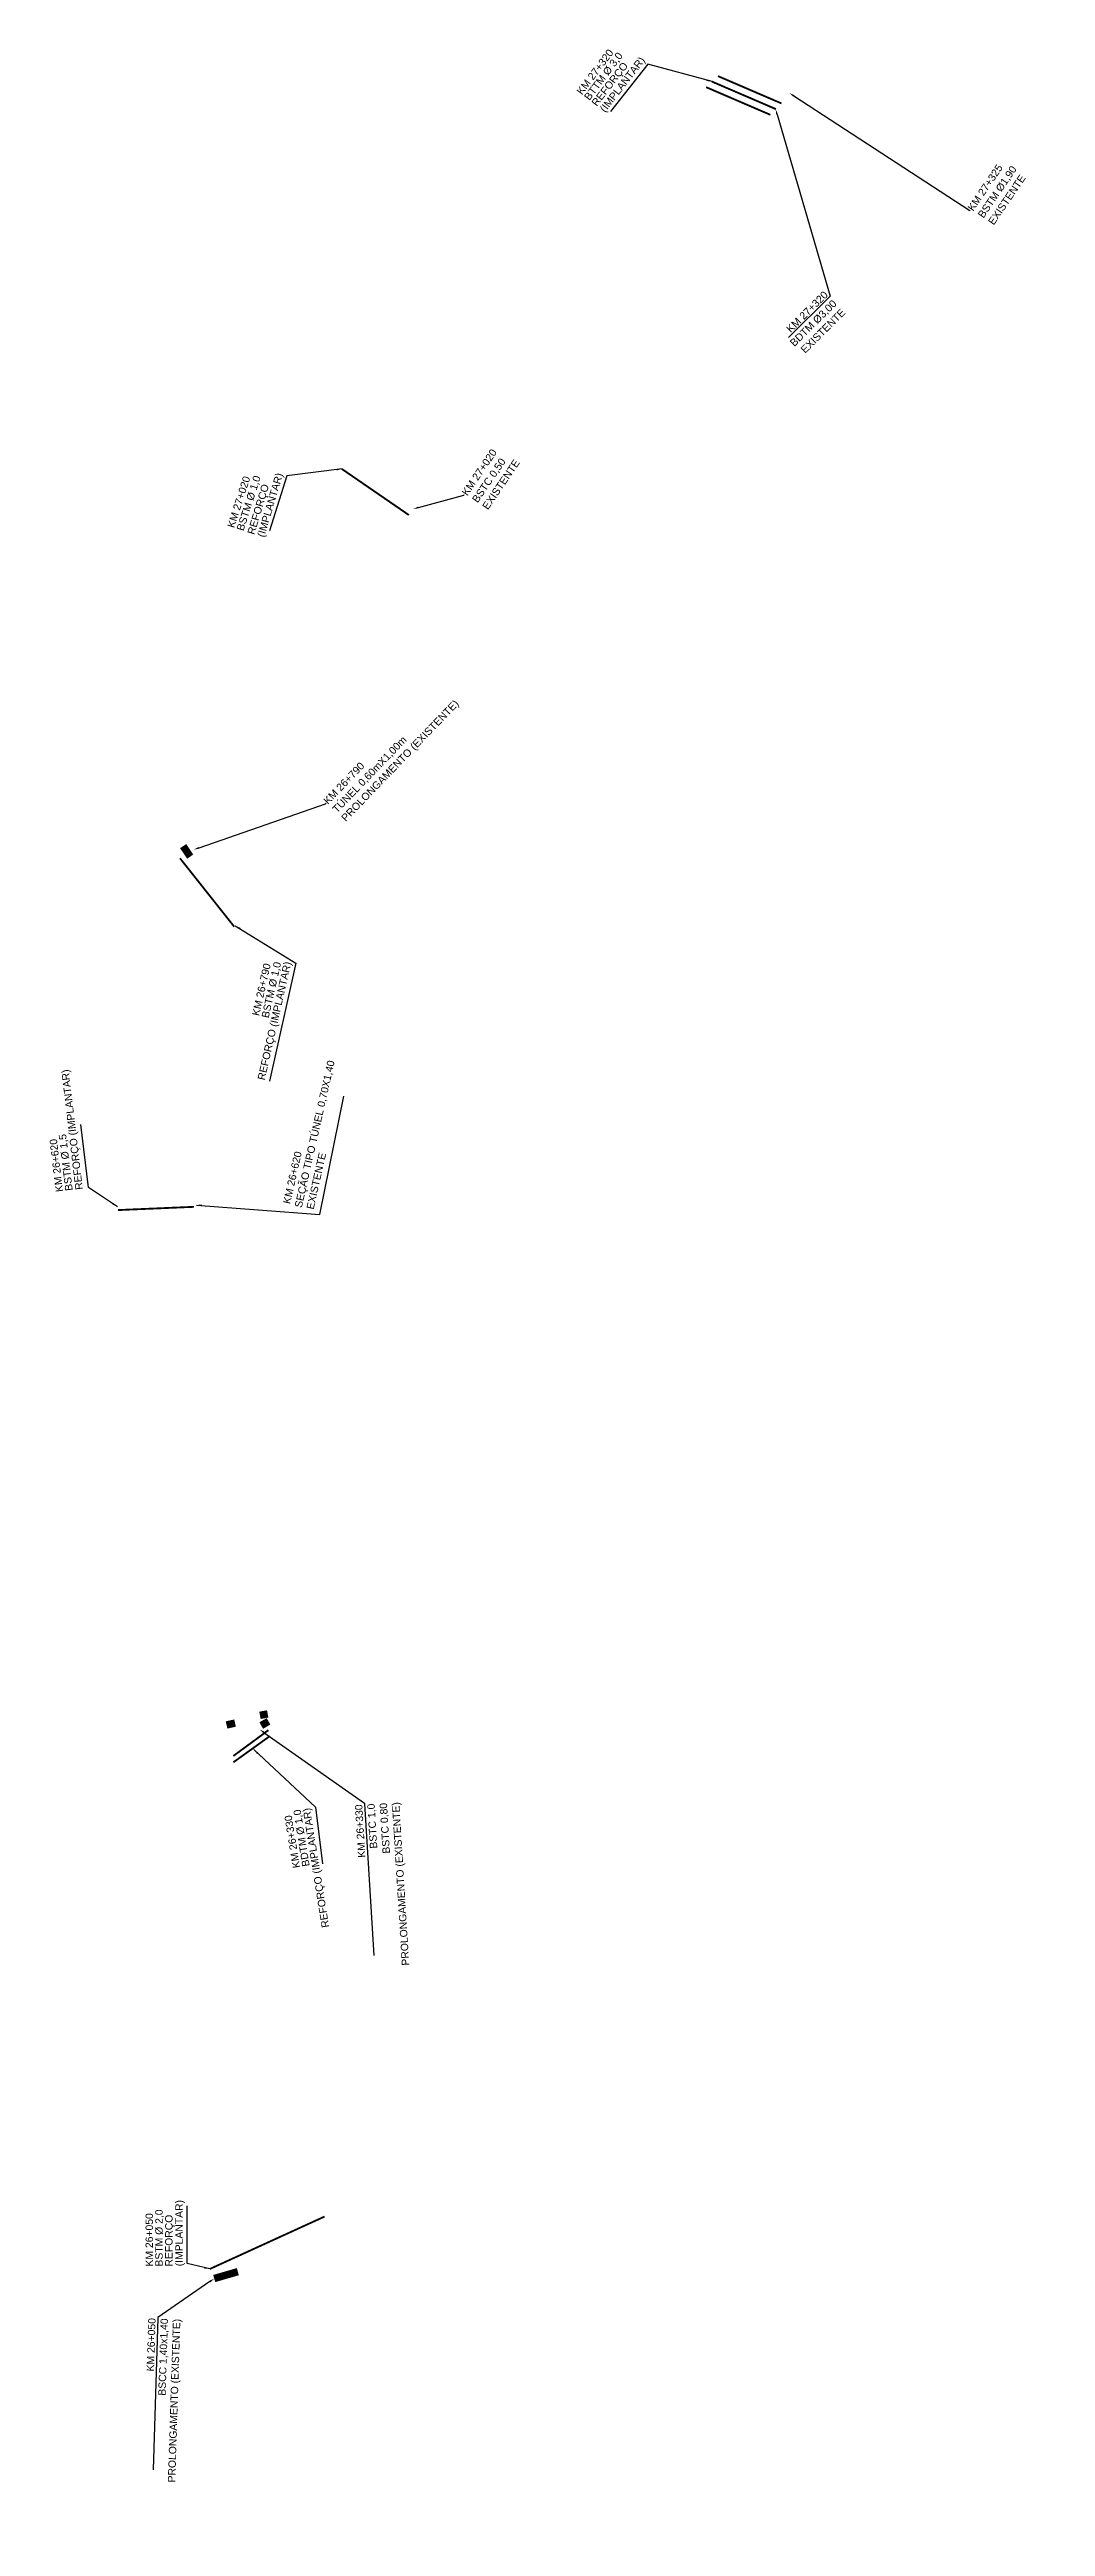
# Model space of a CAD drawing. Header units: metres. Extents: x 290209 to 324422, y 7399791 to 7463837.
# Drawn here: x 320102 to 320639, y 7413170 to 7414504 of the extents above; entities that cross this region are included whole.
import ezdxf
from ezdxf import colors
from ezdxf.entities.mleader import LeaderData, LeaderLine
from ezdxf.math import Vec2, Vec3

# ---------------------------------------------------------------- set-up
doc = ezdxf.new("R2010")
doc.units = ezdxf.units.M
for name, color, linetype in [('_DRENAGEM _TEXTOS_TIC', 2, 'Continuous'), ('_DRENAGEM_AMPLIAÇÃO DE BUEIRO-TIC', 23, 'Continuous'), ('BUEIRO_1.0', 50, 'Continuous'), ('BUEIRO_1.5', 50, 'Continuous'), ('BUEIRO_2.0', 50, 'Continuous'), ('BUEIRO_3.0', 50, 'Continuous'), ('BUEIRO_TEXTO', 2, 'Continuous')]:
    doc.layers.add(name, color=color, linetype=linetype)
doc.styles.add('$0$DIM', font='arial.ttf', dxfattribs={"width": 0.8})
doc.styles.add('ARIAL', font='arial.ttf')
doc.styles.add('SIMPLEX', font='simplex.shx')
doc.styles.get("Standard").update_dxf_attribs({"font": 'simplex.shx'})
doc.dimstyles.get("Standard").update_dxf_attribs({"dimtxt": 0.18, "dimasz": 0.18, "dimexe": 0.18, "dimexo": 0.0625, "dimgap": 0.09, "dimtad": 0, "dimtih": 1, "dimtoh": 1, "dimdec": 4, "dimzin": 0, "dimdsep": 46, "dimtxsty": 'Standard', "dimcen": 0.09, "dimadec": 0, "dimazin": 0, "dimtfac": 1, "dimtdec": 4, "dimtofl": 0, "dimtmove": 0, "dimatfit": 3, "dimfxl": 1, "dimtolj": 1, "dimtzin": 0, "dimarcsym": 0})

msp = doc.modelspace()

# ---------------------------------------------------------------- texts
at = {"layer": 'BUEIRO_TEXTO', "style": '$0$DIM'}
for s, rotation, p in [('KM 27+320', 53.166873, (320389.074, 7414479.007)), ('BTTM Ø 3,0', 53.166873, (320393.075, 7414476.011)), ('(IMPLANTAR) ', 52.338908, (320401.472, 7414469.606)), ('REFORÇO ', 52.338908, (320397.03, 7414472.832)), ('KM 27+020', 72.259353, (320201.683, 7414245.784)), ('BSTM Ø 1,0', 72.259353, (320206.674, 7414244.187)), ('(IMPLANTAR) ', 73.383967, (320217.838, 7414240.772)), ('REFORÇO ', 73.383967, (320212.534, 7414242.188)), ('KM 26+790', 77.305651, (320215.139, 7413982.992)), ('REFORÇO (IMPLANTAR) ', 77.305651, (320218.125, 7413948.373)), ('BSTM Ø 1,0', 77.305651, (320220.251, 7413981.84)), ('REFORÇO (IMPLANTAR) ', 96.730723, (320120.183, 7413889.843)), ('SEÇÃO TIPO TÚNEL 0,70X1,40', 77.305651, (320238.086, 7413879.669)), ('KM 26+620', 96.730723, (320109.521, 7413888.662)), ('BSTM Ø 1,5', 96.730723, (320114.725, 7413889.276)), ('KM 26+620', 77.305651, (320231.837, 7413881.709)), ('EXISTENTE', 77.305651, (320244.455, 7413878.773)), ('KM 26+330', 99.150025, (320237.214, 7413524.6)), ('BDTM Ø 1,0', 99.150025, (320242.388, 7413525.434)), ('REFORÇO (IMPLANTAR) ', 99.150025, (320252.883, 7413492.52)), ('KM 26+050', 90, (320157.938, 7413309.671)), ('BSTM Ø 2,0', 90, (320163.178, 7413309.671)), ('(IMPLANTAR) ', 90, (320173.995, 7413309.817)), ('REFORÇO ', 90, (320168.508, 7413309.657))]:
    msp.add_text(s, height=4, rotation=rotation, dxfattribs=at).set_placement(p)

# ---------------------------------------------------------------- linework, layer by layer
at = {"layer": '_DRENAGEM_AMPLIAÇÃO DE BUEIRO-TIC', "const_width": 4, "elevation": 722.773}
msp.add_lwpolyline([(320177.987, 7414069.055), (320174.212, 7414074.691)], dxfattribs=at)
at = {"layer": '_DRENAGEM_AMPLIAÇÃO DE BUEIRO-TIC', "const_width": 4}
for points in [[(320215.571, 7413606.541), (320219.76, 7413607.326)], [(320220.201, 7413603.313), (320216.287, 7413601.061)], [(320197.595, 7413601.352), (320202.164, 7413602.377)], [(320203.675, 7413306.903), (320190.937, 7413303.204)], [(320203.675, 7413306.903), (320190.937, 7413303.204)]]:
    msp.add_lwpolyline(points, dxfattribs=at)
at = {"layer": 'BUEIRO_1.0', "ltscale": 5, "const_width": 1}
for points in [[(320259.692, 7414277.847), (320295.817, 7414253.019)], [(320172.469, 7414068.206), (320201.725, 7414031.302)], [(320220.148, 7413598.562), (320201.277, 7413584.677)]]:
    msp.add_lwpolyline(points, dxfattribs=at)
at = {"layer": 'BUEIRO_1.0', "ltscale": 5, "const_width": 1, "elevation": 727.859}
msp.add_lwpolyline([(320220.895, 7413595.336), (320201.283, 7413581.271)], dxfattribs=at)
at = {"layer": 'BUEIRO_1.5', "ltscale": 5, "const_width": 1}
msp.add_lwpolyline([(320139.09, 7413878.679), (320180.08, 7413880.43)], dxfattribs=at)
at = {"layer": 'BUEIRO_2.0', "ltscale": 5, "const_width": 1}
msp.add_lwpolyline([(320188.585, 7413308.353), (320250.387, 7413336.586)], dxfattribs=at)
at = {"layer": 'BUEIRO_3.0', "const_width": 1.005}
for points in [[(320493.539, 7414471.656), (320459.109, 7414486.467)], [(320496.535, 7414474.721), (320462.276, 7414489.459)], [(320490.542, 7414468.59), (320455.942, 7414483.475)]]:
    msp.add_lwpolyline(points, dxfattribs=at)

msp.set_redraw_order([(e.dxf.handle, doc.entitydb.next_handle()) for e in msp.query("TEXT MTEXT ATTDEF DIMENSION ARC_DIMENSION")])  # texts and dimensions are drawn at this point

# ---------------------------------------------------------------- leaders
at = {"layer": '_DRENAGEM _TEXTOS_TIC'}
ml = msp.add_multileader_mtext('Standard', dxfattribs=at)
ml.set_content('KM 27+325\\PBSTM %%C1,90\\PEXISTENTE', color=256, style='ARIAL')
ml.set_leader_properties()
ml.build(insert=Vec2(0, 0))
ml.multileader.update_dxf_attribs({"text_right_attachment_type": 6, "dogleg_length": 0.36, "arrow_head_size": 3})
ctx = ml.context
ctx.base_point, ctx.arrow_head_size, ctx.landing_gap_size, ctx.plane_origin, ctx.plane_x_axis, ctx.plane_y_axis = Vec3(320598.139, 7414417.395), 3, 0.09, Vec3(320533.493, 7414211.696), Vec3(0.56159251, 0.82741395), Vec3(-0.82741395, 0.56159251)
ctx.right_attachment = 6
notes = []
notes.append((ctx, [(0, (1, 1, 0), (320597.937, 7414417.098), (0.56159251, 0.82741395), 0.36, [(0, [(320500.681, 7414480.414)], 0, [])])]))
ctx.mtext.insert, ctx.mtext.text_direction, ctx.mtext.rotation, ctx.mtext.flow_direction = Vec3(320596.507, 7414418.612), Vec3(0.56159251, 0.82741395), 0.97448709, 5
ml = msp.add_multileader_mtext('Standard', dxfattribs=at)
ml.set_content('KM 27+320\\PBDTM %%C3,00\\PEXISTENTE', color=256, style='ARIAL')
ml.set_leader_properties()
ml.build(insert=Vec2(0, 0))
ml.multileader.update_dxf_attribs({"text_right_attachment_type": 6, "dogleg_length": 0.36, "arrow_head_size": 3})
ctx = ml.context
ctx.base_point, ctx.arrow_head_size, ctx.landing_gap_size, ctx.plane_origin, ctx.plane_x_axis, ctx.plane_y_axis = Vec3(320497.812, 7414350.034), 3, 0.09, Vec3(320471.311, 7414208.166), Vec3(0.70962543, 0.70457913), Vec3(-0.70457913, 0.70962543)
ctx.right_attachment, ctx.text_align_type = 6, 2
notes.append((ctx, [(1, (1, 1, 0), (320522.802, 7414370.948), (-0.70962543, -0.70457913), 0.36, [(0, [(320493.36, 7414471.603)], 0, [])])]))
ctx.mtext.insert, ctx.mtext.text_direction, ctx.mtext.rotation, ctx.mtext.alignment, ctx.mtext.flow_direction = Vec3(320519.1, 7414374.037), Vec3(0.70962543, 0.70457913), 0.78182988, 3, 5
ml = msp.add_multileader_mtext('Standard', dxfattribs=at)
ml.set_content('KM 27+020\\PBSTC 0,50\\PEXISTENTE', color=256, style='ARIAL')
ml.set_leader_properties()
ml.build(insert=Vec2(0, 0))
ml.multileader.update_dxf_attribs({"text_right_attachment_type": 6, "dogleg_length": 0.36, "arrow_head_size": 3})
ctx = ml.context
ctx.base_point, ctx.arrow_head_size, ctx.landing_gap_size, ctx.plane_origin, ctx.plane_x_axis, ctx.plane_y_axis = Vec3(320325.644, 7414264.071), 3, 0.09, Vec3(320322.713, 7413985.794), Vec3(0.56159251, 0.82741395), Vec3(-0.82741395, 0.56159251)
ctx.right_attachment = 6
notes.append((ctx, [(0, (1, 1, 0), (320325.442, 7414263.773), (0.56159251, 0.82741395), 0.36, [(0, [(320298.083, 7414256.315)], 0, [])])]))
ctx.mtext.insert, ctx.mtext.text_direction, ctx.mtext.rotation, ctx.mtext.flow_direction = Vec3(320324.012, 7414265.288), Vec3(0.56159251, 0.82741395), 0.97448709, 5
at = {"layer": '_DRENAGEM _TEXTOS_TIC', "color": 2, "linetype": 'Continuous', "lineweight": -3}
ml = msp.add_multileader_mtext('Standard', dxfattribs=at)
ml.set_content('{\\fArial|b0|i0|c0|p34;\\C256;KM 26+790\\PTÚNEL 0,60mX1,00m\\PPROLONGAMENTO (EXISTENTE)}', color=2, style='SIMPLEX')
ml.set_leader_properties(color=256)
ml.build(insert=Vec2(0, 0))
ml.multileader.update_dxf_attribs({"text_right_attachment_type": 6, "dogleg_length": 0.36, "arrow_head_size": 3})
ctx = ml.context
ctx.base_point, ctx.arrow_head_size, ctx.landing_gap_size, ctx.plane_origin, ctx.plane_x_axis, ctx.plane_y_axis = Vec3(320251.188, 7414097.792), 3, 0.09, Vec3(320205.068, 7413802.591), Vec3(0.6937991, 0.7201686), Vec3(-0.7201686, 0.6937991)
ctx.right_attachment = 6
notes.append((ctx, [(0, (1, 1, 0), (320250.938, 7414097.533), (0.6937991, 0.7201686), 0.36, [(0, [(320179.918, 7414072.825)], 0, [])])]))
ctx.mtext.insert, ctx.mtext.text_direction, ctx.mtext.rotation, ctx.mtext.width, ctx.mtext.defined_height, ctx.mtext.flow_direction = Vec3(320249.387, 7414099.652), Vec3(0.6937991, 0.7201686), 0.80404529, 111.77672, 31.932, 5
at = {"layer": '_DRENAGEM _TEXTOS_TIC'}
ml = msp.add_multileader_mtext('Standard', dxfattribs=at)
ml.set_content('KM 26+330\\PBSTC 1,0\\PBSTC 0,80\\PPROLONGAMENTO (EXISTENTE)', color=256, style='ARIAL')
ml.set_leader_properties()
ml.build(insert=Vec2(0, 0))
ml.multileader.update_dxf_attribs({"text_right_attachment_type": 6, "dogleg_length": 0.36, "arrow_head_size": 3})
ctx = ml.context
ctx.base_point, ctx.arrow_head_size, ctx.landing_gap_size, ctx.plane_origin, ctx.plane_x_axis, ctx.plane_y_axis = Vec3(320274.621, 7413471.115), 3, 0.09, Vec3(320405.255, 7413407.917), Vec3(-0.06110397, 0.99813141), Vec3(-0.99813141, -0.06110397)
ctx.right_attachment, ctx.text_align_type = 6, 2
notes.append((ctx, [(1, (1, 1, 0), (320271.822, 7413559.19), (0.06110397, -0.99813141), 0.36, [(0, [(320215.278, 7413599.014)], 0, [])])]))
ctx.mtext.insert, ctx.mtext.text_direction, ctx.mtext.rotation, ctx.mtext.alignment, ctx.mtext.flow_direction = Vec3(320266.683, 7413558.425), Vec3(-0.06110397, 0.99813141), 1.63193839, 3, 5
at = {"layer": '_DRENAGEM _TEXTOS_TIC', "color": 2, "linetype": 'Continuous', "lineweight": -3}
ml = msp.add_multileader_mtext('Standard', dxfattribs=at)
ml.set_content('{\\fArial|b0|i0|c0|p34;\\C256;KM 26+050\\PBSCC 1,40x1,40\\PPROLONGAMENTO (EXISTENTE)}', color=2, style='SIMPLEX')
ml.set_leader_properties(color=256)
ml.build(insert=Vec2(0, 0))
ml.multileader.update_dxf_attribs({"text_right_attachment_type": 6, "dogleg_length": 0.36, "arrow_head_size": 3})
ctx = ml.context
ctx.base_point, ctx.arrow_head_size, ctx.landing_gap_size, ctx.plane_origin, ctx.plane_x_axis, ctx.plane_y_axis = Vec3(320155.226, 7413194.309), 3, 0.09, Vec3(320409.04, 7413087.285), Vec3(0.03148281, 0.99950429), Vec3(-0.99950429, 0.03148281)
ctx.right_attachment, ctx.text_align_type = 6, 2
notes.append((ctx, [(1, (1, 1, 0), (320160.585, 7413282.265), (-0.03148281, -0.99950429), 0.36, [(0, [(320191.033, 7413303.232)], 0, [])])]))
ctx.mtext.insert, ctx.mtext.text_direction, ctx.mtext.rotation, ctx.mtext.width, ctx.mtext.defined_height, ctx.mtext.alignment, ctx.mtext.flow_direction = Vec3(320155.398, 7413281.978), Vec3(0.03148281, 0.99950429), 1.53930831, 111.77672, 31.932, 3, 5
at = {"layer": 'BUEIRO_TEXTO'}
for points in [[(320459.109, 7414486.467), (320424.562, 7414495.793), (320404.481, 7414470.433)], [(320259.92, 7414277.935), (320230.141, 7414274.123), (320220.691, 7414244.585)], [(320202.245, 7414031.85), (320234.994, 7414011.643), (320220.765, 7413948.188)], [(320181.335, 7413881.393), (320247.79, 7413876.365), (320260.688, 7413940.103)], [(320138.824, 7413880.502), (320123.236, 7413890.899), (320119.092, 7413924.722)], [(320212.214, 7413588.065), (320245.498, 7413557.05), (320249.27, 7413526.632)], [(320188.585, 7413308.353), (320176.291, 7413311.371), (320176.291, 7413342.384)]]:
    msp.add_leader(points, dimstyle='Standard', override={"dimasz": 3}, dxfattribs=at)
for ctx, leaders in notes:
    for number, flags, end, landing, length, lines in leaders:
        leader = LeaderData()
        leader.index, (leader.has_last_leader_line, leader.has_dogleg_vector, leader.attachment_direction) = number, flags
        leader.last_leader_point, leader.dogleg_vector, leader.dogleg_length = Vec3(end), Vec3(landing), length
        for number, points, colour, breaks in lines:
            line = LeaderLine()
            line.index, line.vertices, line.color, line.breaks = number, Vec3.list(points), colors.encode_raw_color(colour), breaks
            leader.lines.append(line)
        ctx.leaders.append(leader)

doc.saveas('drawing.dxf')
